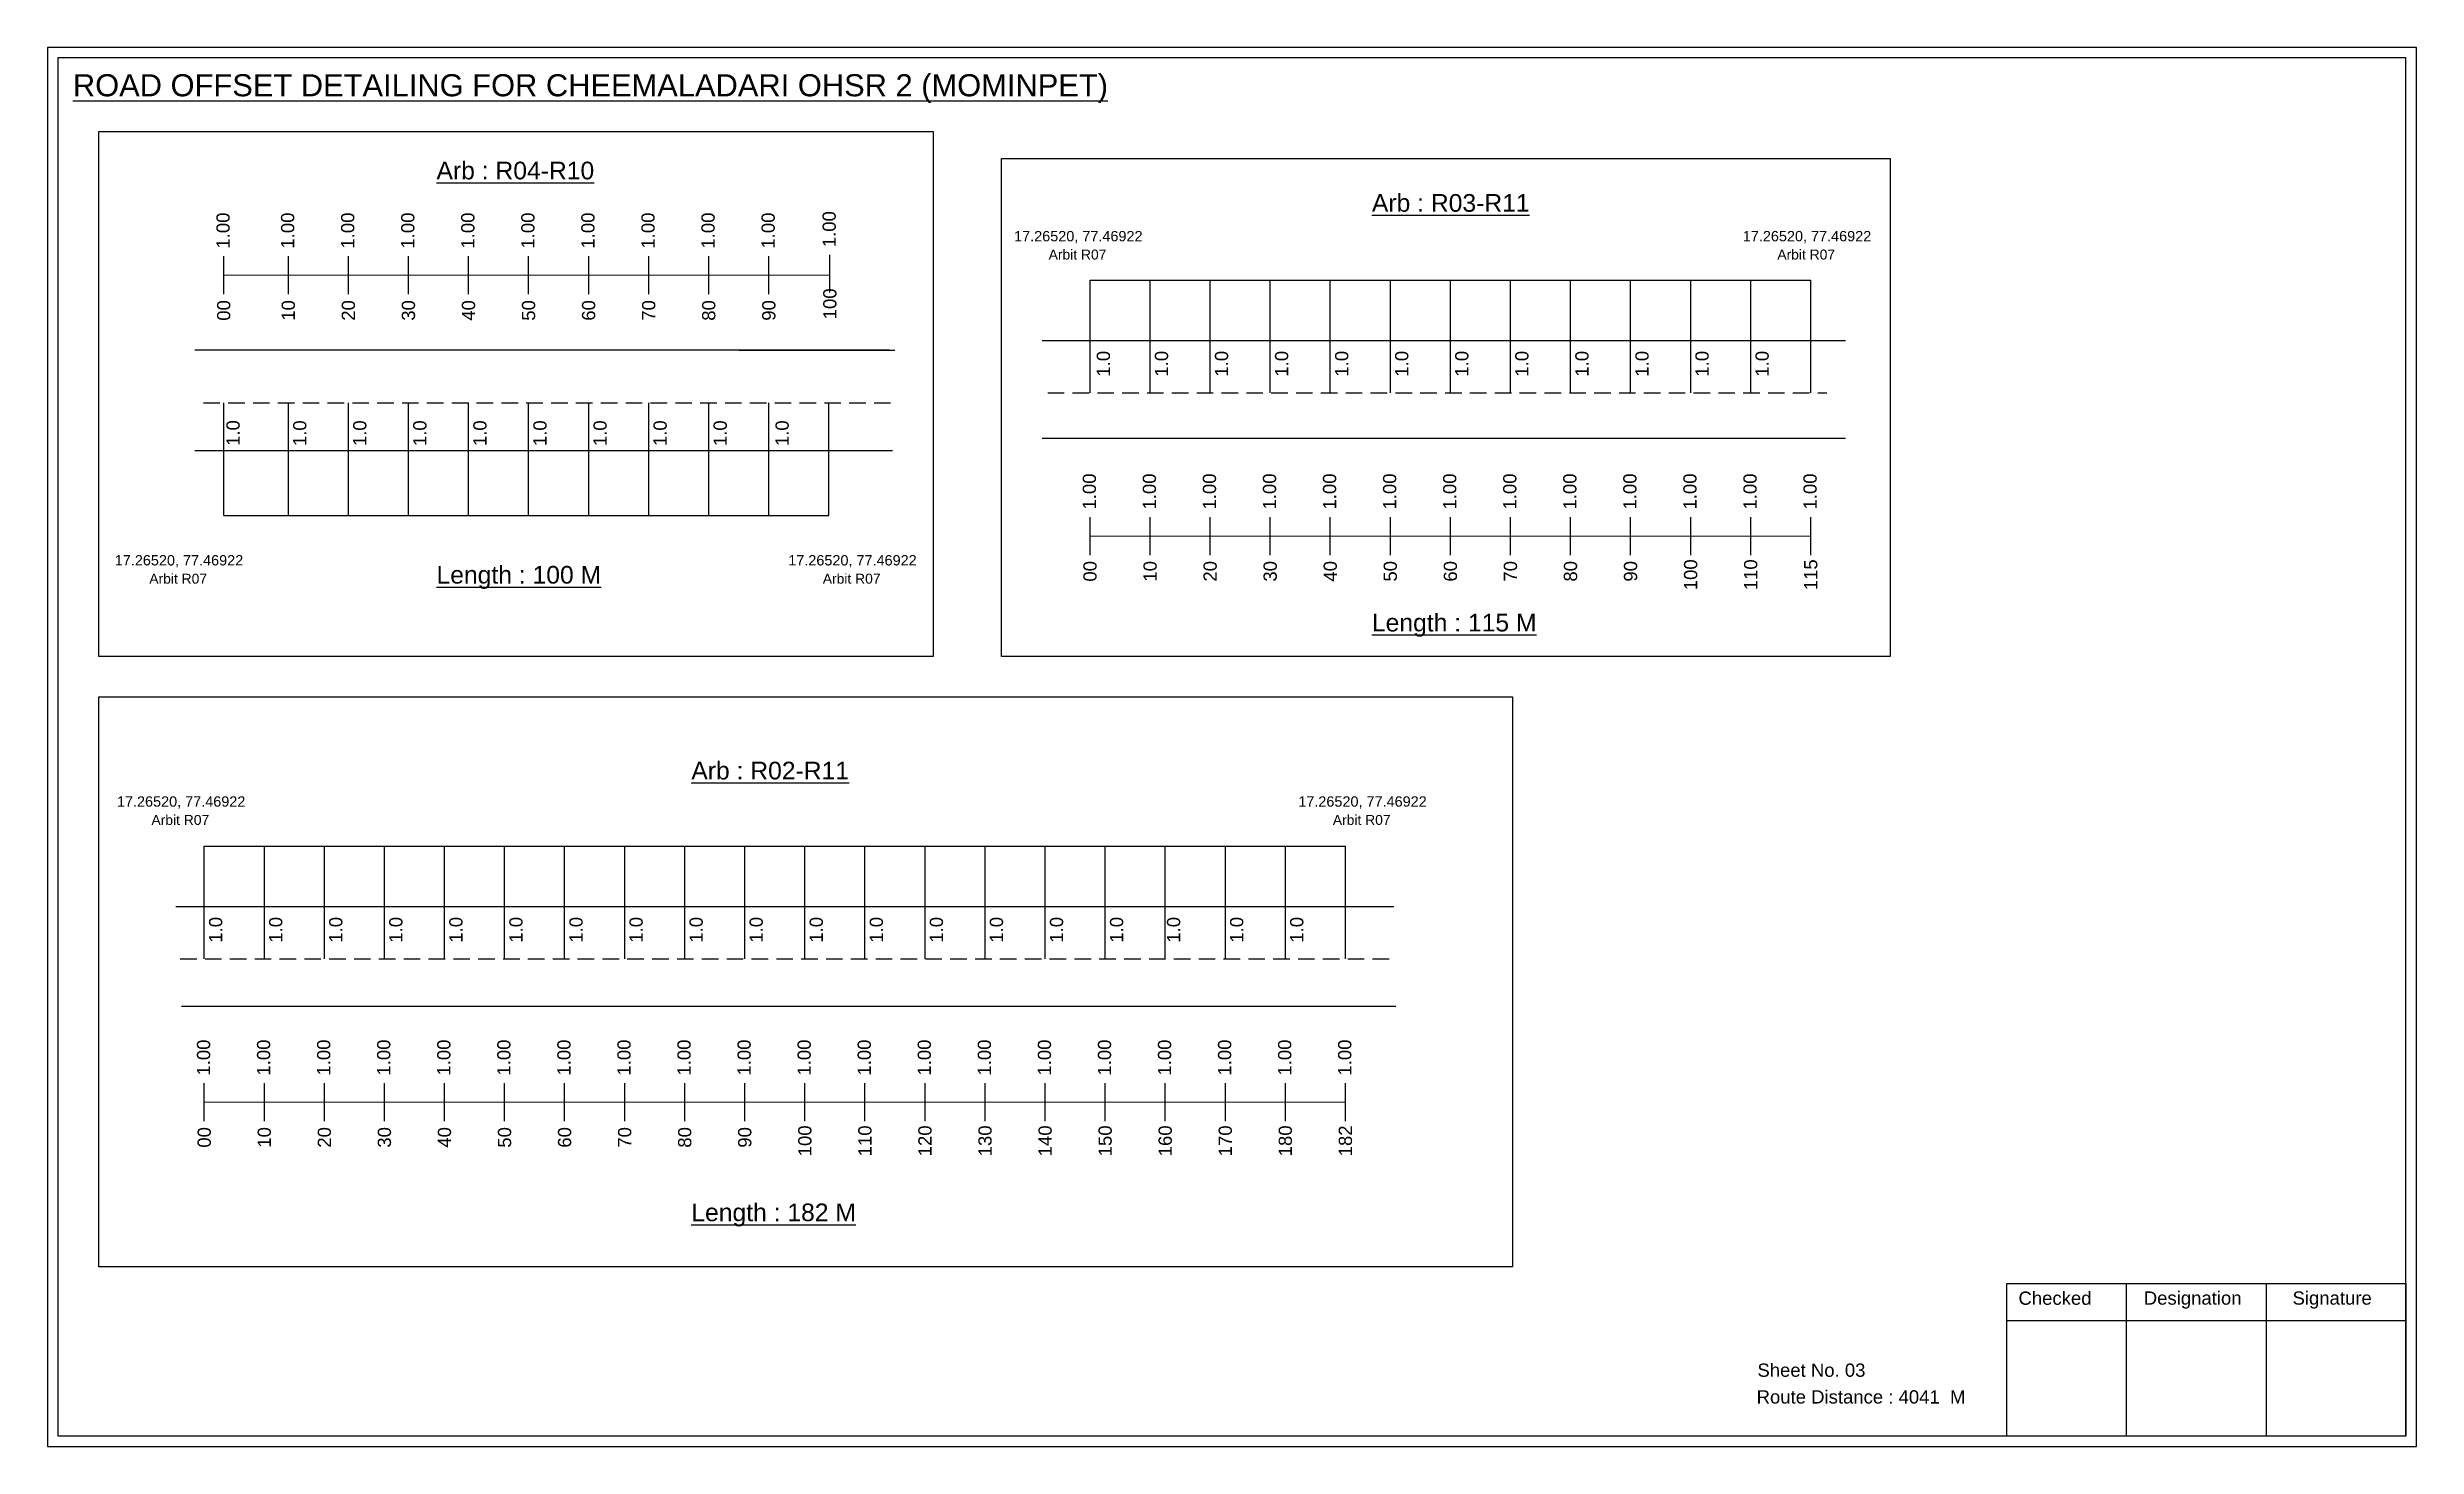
# Model space of a CAD drawing. Header units: inches. Extents: x -117 to 51867, y -12715 to 3423.
# Drawn here: x 30362 to 30899, y -2197 to -1881 of the extents above; entities that cross this region are included whole.
import ezdxf

# ---------------------------------------------------------------- set-up
doc = ezdxf.new("R2010")
doc.units = ezdxf.units.IN
doc.header["$MEASUREMENT"] = 0
doc.linetypes.add('DASHED2', pattern=[0.375, 0.25, -0.125])
doc.layers.add('PDF_Geometry', color=7, linetype='Continuous')
doc.layers.add('PDF_Text', color=5, linetype='Continuous')
doc.styles.add('PDF Arial', font='arial.ttf')
doc.styles.get("Standard").update_dxf_attribs({"font": 'arial.ttf'})

msp = doc.modelspace()

# ---------------------------------------------------------------- texts
at = {"color": 242, "true_color": 0xcd2027}
for s, height, p in [('%%UROAD OFFSET DETAILING FOR CHEEMALADARI OHSR 2 (MOMINPET)', 5, (30368.21, -1891.58)), ('%%UArb : R04-R10', 4, (30450.54, -1910.38)), ('%%UArb : R03-R11', 4, (30662.35, -1917.71)), ('%%ULength : 100 M', 4, (30450.54, -2001.88)), ('%%ULength : 115 M', 4, (30662.35, -2012.71)), ('%%UArb : R02-R11', 4, (30508.24, -2046.2)), ('%%ULength : 182 M', 4, (30508.24, -2146.2))]:
    msp.add_text(s, height=height, dxfattribs=at).set_placement(p)
at = {"color": 217, "true_color": 0x93278f}
for s, p in [('1.00', (30403.7, -1926.05)), ('1.00', (30418.33, -1926.05)), ('1.00', (30431.93, -1926.05)), ('1.00', (30445.53, -1926.05)), ('1.00', (30459.13, -1926.05)), ('1.00', (30472.73, -1926.05)), ('1.00', (30486.33, -1926.05)), ('1.00', (30499.93, -1926.05)), ('1.00', (30513.53, -1926.05)), ('1.00', (30527.13, -1926.05)), ('1.00', (30540.95, -1925.73)), ('100', (30541.1, -1942.05)), ('00', (30403.85, -1942.38)), ('10', (30418.48, -1942.38)), ('20', (30432.08, -1942.38)), ('30', (30445.68, -1942.38)), ('40', (30459.28, -1942.38)), ('50', (30472.88, -1942.38)), ('60', (30486.48, -1942.38)), ('70', (30500.08, -1942.38)), ('80', (30513.68, -1942.38)), ('90', (30527.28, -1942.38)), ('1.00', (30599.86, -1985.11)), ('1.00', (30613.46, -1985.11)), ('1.00', (30627.06, -1985.11)), ('1.00', (30640.66, -1985.11)), ('1.00', (30654.26, -1985.11)), ('1.00', (30667.86, -1985.11)), ('1.00', (30681.46, -1985.11)), ('1.00', (30695.06, -1985.11)), ('1.00', (30708.66, -1985.11)), ('1.00', (30722.26, -1985.11)), ('1.00', (30735.86, -1985.11)), ('1.00', (30749.46, -1985.11)), ('1.00', (30763.06, -1985.11)), ('00', (30600.01, -2001.43)), ('10', (30613.61, -2001.43)), ('20', (30627.21, -2001.43)), ('30', (30640.81, -2001.43)), ('40', (30654.41, -2001.43)), ('50', (30668.01, -2001.43)), ('60', (30681.61, -2001.43)), ('70', (30695.21, -2001.43)), ('80', (30708.81, -2001.43)), ('90', (30722.41, -2001.43)), ('100', (30736.01, -2003.38)), ('110', (30749.61, -2003.38)), ('115', (30763.21, -2003.38)), ('1.00', (30399.29, -2113.24)), ('1.00', (30412.89, -2113.24)), ('1.00', (30426.49, -2113.24)), ('1.00', (30440.09, -2113.24)), ('1.00', (30453.69, -2113.24)), ('1.00', (30467.29, -2113.24)), ('1.00', (30480.89, -2113.24)), ('1.00', (30494.49, -2113.24)), ('1.00', (30508.09, -2113.24)), ('1.00', (30521.69, -2113.24)), ('1.00', (30535.29, -2113.24)), ('1.00', (30548.89, -2113.24)), ('1.00', (30562.49, -2113.24)), ('1.00', (30576.09, -2113.24)), ('1.00', (30589.69, -2113.24)), ('1.00', (30603.29, -2113.24)), ('1.00', (30616.89, -2113.24)), ('1.00', (30630.49, -2113.24)), ('1.00', (30644.09, -2113.24)), ('1.00', (30657.69, -2113.24)), ('00', (30399.44, -2129.56)), ('10', (30413.04, -2129.56)), ('20', (30426.64, -2129.56)), ('30', (30440.24, -2129.56)), ('40', (30453.84, -2129.56)), ('50', (30467.44, -2129.56)), ('60', (30481.04, -2129.56)), ('70', (30494.64, -2129.56)), ('80', (30508.24, -2129.56)), ('90', (30521.84, -2129.56)), ('100', (30535.44, -2131.51)), ('110', (30549.04, -2131.51)), ('120', (30562.64, -2131.51)), ('130', (30576.24, -2131.51)), ('140', (30589.84, -2131.51)), ('150', (30603.44, -2131.51)), ('160', (30617.04, -2131.51)), ('170', (30630.64, -2131.51)), ('180', (30644.24, -2131.51)), ('182', (30657.84, -2131.51))]:
    msp.add_text(s, height=3, rotation=90, dxfattribs=at).set_placement(p)
at = {"color": 5}
for s, height, p in [('17.26520, 77.46922', 2.34, (30581.33, -1924.4)), ('17.26520, 77.46922', 2.34, (30746.33, -1924.4)), ('Arbit R07', 2.246, (30589.15, -1928.52)), ('Arbit R07', 2.246, (30754.15, -1928.52)), ('17.26520, 77.46922', 2.34, (30377.69, -1997.77)), ('17.26520, 77.46922', 2.34, (30530.19, -1997.77)), ('Arbit R07', 2.246, (30385.51, -2001.89)), ('Arbit R07', 2.246, (30538.01, -2001.89)), ('17.26520, 77.46922', 2.34, (30378.18, -2052.37)), ('Arbit R07', 2.246, (30386, -2056.5)), ('17.26520, 77.46922', 2.34, (30645.68, -2052.37)), ('Arbit R07', 2.246, (30653.5, -2056.5))]:
    msp.add_text(s, height=height, dxfattribs=at).set_placement(p)
for p in [(30603.04, -1955.03), (30616.2, -1955.03), (30629.8, -1955.03), (30643.4, -1955.03), (30657, -1955.03), (30670.6, -1955.03), (30684.2, -1955.03), (30697.8, -1955.03), (30711.4, -1955.03), (30725, -1955.03), (30738.6, -1955.03), (30752.2, -1955.03), (30405.97, -1970.71), (30421.07, -1970.76), (30434.67, -1970.76), (30448.27, -1970.76), (30461.87, -1970.76), (30475.47, -1970.76), (30489.07, -1970.76), (30502.67, -1970.76), (30516.27, -1970.76), (30530.3, -1970.76), (30402.03, -2083.16), (30415.63, -2083.16), (30429.23, -2083.16), (30442.83, -2083.16), (30456.43, -2083.16), (30470.03, -2083.16), (30483.63, -2083.16), (30497.23, -2083.16), (30510.83, -2083.16), (30524.43, -2083.16), (30538.03, -2083.16), (30551.63, -2083.16), (30565.23, -2083.16), (30578.83, -2083.16), (30592.43, -2083.16), (30606.03, -2083.16), (30618.94, -2083.16), (30633.23, -2083.16), (30646.83, -2083.16)]:
    msp.add_text('1.0', height=3, rotation=90).set_placement(p)
for s, p in [('Sheet No. 03', (30749.64, -2181.42)), ('Route Distance : 4041  M', (30749.46, -2187.47))]:
    msp.add_text(s, height=3).set_placement(p)
at = {"layer": 'PDF_Text', "color": 7, "attachment_point": 7, "style": 'PDF Arial'}
for s, insert, char_height in [('Checked', (30808.75, -2165.17), 3.001), ('Designation', (30837.13, -2166), 3.0006), ('Signature', (30870.81, -2166), 3.001)]:
    msp.add_mtext(s, dxfattribs=dict(at, insert=insert, char_height=char_height))

# ---------------------------------------------------------------- linework, layer by layer
at = {"color": 217, "true_color": 0x93278f}
for p, q in [((30402.37, -1936.35), (30402.37, -1927.79)), ((30417, -1936.35), (30417, -1927.79)), ((30430.6, -1936.35), (30430.6, -1927.79)), ((30444.2, -1936.35), (30444.2, -1927.79)), ((30457.8, -1936.35), (30457.8, -1927.79)), ((30471.4, -1936.35), (30471.4, -1927.79)), ((30485, -1936.35), (30485, -1927.79)), ((30498.6, -1936.35), (30498.6, -1927.79)), ((30512.2, -1936.35), (30512.2, -1927.79)), ((30525.8, -1936.35), (30525.8, -1927.79)), ((30539.63, -1936.02), (30539.63, -1927.46)), ((30402.37, -1932.07), (30539.63, -1931.99)), ((30598.53, -1995.41), (30598.53, -1986.85)), ((30612.13, -1995.41), (30612.13, -1986.85)), ((30625.73, -1995.41), (30625.73, -1986.85)), ((30639.33, -1995.41), (30639.33, -1986.85)), ((30652.93, -1995.41), (30652.93, -1986.85)), ((30666.53, -1995.41), (30666.53, -1986.85)), ((30680.13, -1995.41), (30680.13, -1986.85)), ((30693.73, -1995.41), (30693.73, -1986.85)), ((30707.33, -1995.41), (30707.33, -1986.85)), ((30720.93, -1995.41), (30720.93, -1986.85)), ((30734.53, -1995.41), (30734.53, -1986.85)), ((30748.13, -1995.41), (30748.13, -1986.85)), ((30761.73, -1995.41), (30761.73, -1986.85)), ((30598.53, -1991.14), (30761.73, -1991.1)), ((30397.96, -2123.53), (30397.96, -2114.98)), ((30411.56, -2123.53), (30411.56, -2114.98)), ((30425.16, -2123.53), (30425.16, -2114.98)), ((30438.76, -2123.53), (30438.76, -2114.98)), ((30452.36, -2123.53), (30452.36, -2114.98)), ((30465.96, -2123.53), (30465.96, -2114.98)), ((30479.56, -2123.53), (30479.56, -2114.98)), ((30493.16, -2123.53), (30493.16, -2114.98)), ((30506.76, -2123.53), (30506.76, -2114.98)), ((30520.36, -2123.53), (30520.36, -2114.98)), ((30533.96, -2123.53), (30533.96, -2114.98)), ((30547.56, -2123.53), (30547.56, -2114.98)), ((30561.16, -2123.53), (30561.16, -2114.98)), ((30574.76, -2123.53), (30574.76, -2114.98)), ((30588.36, -2123.53), (30588.36, -2114.98)), ((30601.96, -2123.53), (30601.96, -2114.98)), ((30615.56, -2123.53), (30615.56, -2114.98)), ((30629.16, -2123.53), (30629.16, -2114.98)), ((30642.76, -2123.53), (30642.76, -2114.98)), ((30656.36, -2123.53), (30656.36, -2114.98)), ((30397.96, -2119.26), (30656.36, -2119.21))]:
    msp.add_line(p, q, dxfattribs=at)
at = {"color": 5}
for p, q in [((30598.53, -1933.17), (30761.73, -1933.17)), ((30402.37, -1986.49), (30539.4, -1986.49)), ((30397.96, -2061.31), (30656.36, -2061.3))]:
    msp.add_line(p, q, dxfattribs=at)
for p, q in [((30598.53, -1958.71), (30598.53, -1933.17)), ((30612.13, -1958.71), (30612.13, -1933.17)), ((30625.73, -1958.71), (30625.73, -1933.17)), ((30639.33, -1958.71), (30639.33, -1933.17)), ((30652.93, -1958.71), (30652.93, -1933.17)), ((30666.53, -1958.71), (30666.53, -1933.17)), ((30680.13, -1958.71), (30680.13, -1933.17)), ((30693.73, -1958.71), (30693.73, -1933.17)), ((30707.33, -1958.71), (30707.33, -1933.17)), ((30720.93, -1958.71), (30720.93, -1933.17)), ((30734.53, -1958.71), (30734.53, -1933.17)), ((30748.13, -1958.71), (30748.13, -1933.17)), ((30761.73, -1958.71), (30761.73, -1933.17)), ((30587.65, -1946.82), (30769.56, -1946.82)), ((30553.06, -1949.07), (30395.82, -1949.07)), ((30519.06, -1949.07), (30554.31, -1949.07)), ((30402.37, -1986.49), (30402.37, -1960.96)), ((30417, -1986.49), (30417, -1960.96)), ((30430.6, -1986.49), (30430.6, -1960.96)), ((30444.2, -1986.49), (30444.2, -1960.96)), ((30457.8, -1986.49), (30457.8, -1960.96)), ((30471.4, -1986.49), (30471.4, -1960.96)), ((30485, -1986.49), (30485, -1960.96)), ((30498.6, -1986.49), (30498.6, -1960.96)), ((30512.2, -1986.49), (30512.2, -1960.96)), ((30525.8, -1986.49), (30525.8, -1960.96)), ((30539.4, -1986.49), (30539.4, -1960.96)), ((30395.82, -1971.76), (30427.93, -1971.76)), ((30427.93, -1971.76), (30553.76, -1971.76)), ((30769.56, -1969.01), (30587.65, -1969.01)), ((30397.96, -2086.83), (30397.96, -2061.3)), ((30411.56, -2086.83), (30411.56, -2061.3)), ((30425.16, -2086.83), (30425.16, -2061.3)), ((30438.76, -2086.83), (30438.76, -2061.3)), ((30452.36, -2086.83), (30452.36, -2061.3)), ((30465.96, -2086.83), (30465.96, -2061.3)), ((30479.56, -2086.83), (30479.56, -2061.3)), ((30493.16, -2086.83), (30493.16, -2061.3)), ((30506.76, -2086.83), (30506.76, -2061.3)), ((30520.36, -2086.83), (30520.36, -2061.3)), ((30533.96, -2086.83), (30533.96, -2061.3)), ((30547.56, -2086.83), (30547.56, -2061.3)), ((30561.16, -2086.83), (30561.16, -2061.3)), ((30574.76, -2086.83), (30574.76, -2061.3)), ((30588.36, -2086.83), (30588.36, -2061.3)), ((30601.96, -2086.83), (30601.96, -2061.3)), ((30615.56, -2086.83), (30615.56, -2061.3)), ((30629.16, -2086.83), (30629.16, -2061.3)), ((30642.76, -2086.83), (30642.76, -2061.3)), ((30656.36, -2086.83), (30656.36, -2061.3)), ((30391.54, -2074.95), (30667.34, -2074.95)), ((30392.79, -2097.52), (30667.79, -2097.55))]:
    msp.add_line(p, q)
at = {"linetype": 'DASHED2', "ltscale": 15}
for p, q in [((30397.75, -1960.96), (30554.05, -1960.96)), ((30588.93, -1958.71), (30765.34, -1958.71)), ((30392.5, -2086.84), (30666.55, -2086.79))]:
    msp.add_line(p, q, dxfattribs=at)
for points in [[(30374.1, -1899.55), (30563.03, -1899.55), (30563.03, -2018.37), (30374.1, -2018.37)], [(30578.44, -1905.69), (30779.68, -1905.69), (30779.68, -2018.37), (30578.44, -2018.37)], [(30374.1, -2027.51), (30694.15, -2027.51), (30694.15, -2156.51), (30374.1, -2156.51)]]:
    msp.add_lwpolyline(points, close=True)
at = {"layer": 'PDF_Geometry'}
for points in [[(30362.43, -1880.51), (30362.43, -2197.22), (30898.9, -2197.22), (30898.9, -1880.51)], [(30364.76, -1882.84), (30364.76, -2194.8), (30896.49, -2194.8), (30896.49, -1882.84)]]:
    msp.add_lwpolyline(points, close=True, dxfattribs=at)
at = {"layer": 'PDF_Geometry', "color": 242, "true_color": 0xcc1f26}
msp.add_lwpolyline([(30896.49, -2194.89), (30806.14, -2194.89), (30806.14, -2160.28), (30896.49, -2160.28)], close=True, dxfattribs=at)
for points in [[(30833.13, -2160.28), (30833.13, -2194.89)], [(30864.85, -2160.28), (30864.85, -2194.89)], [(30806.14, -2168.66), (30896.49, -2168.66)]]:
    msp.add_lwpolyline(points, dxfattribs=at)

msp.set_redraw_order([(e.dxf.handle, doc.entitydb.next_handle()) for e in msp.query("TEXT MTEXT ATTDEF DIMENSION ARC_DIMENSION")])  # texts and dimensions are drawn at this point

doc.saveas('drawing.dxf')
